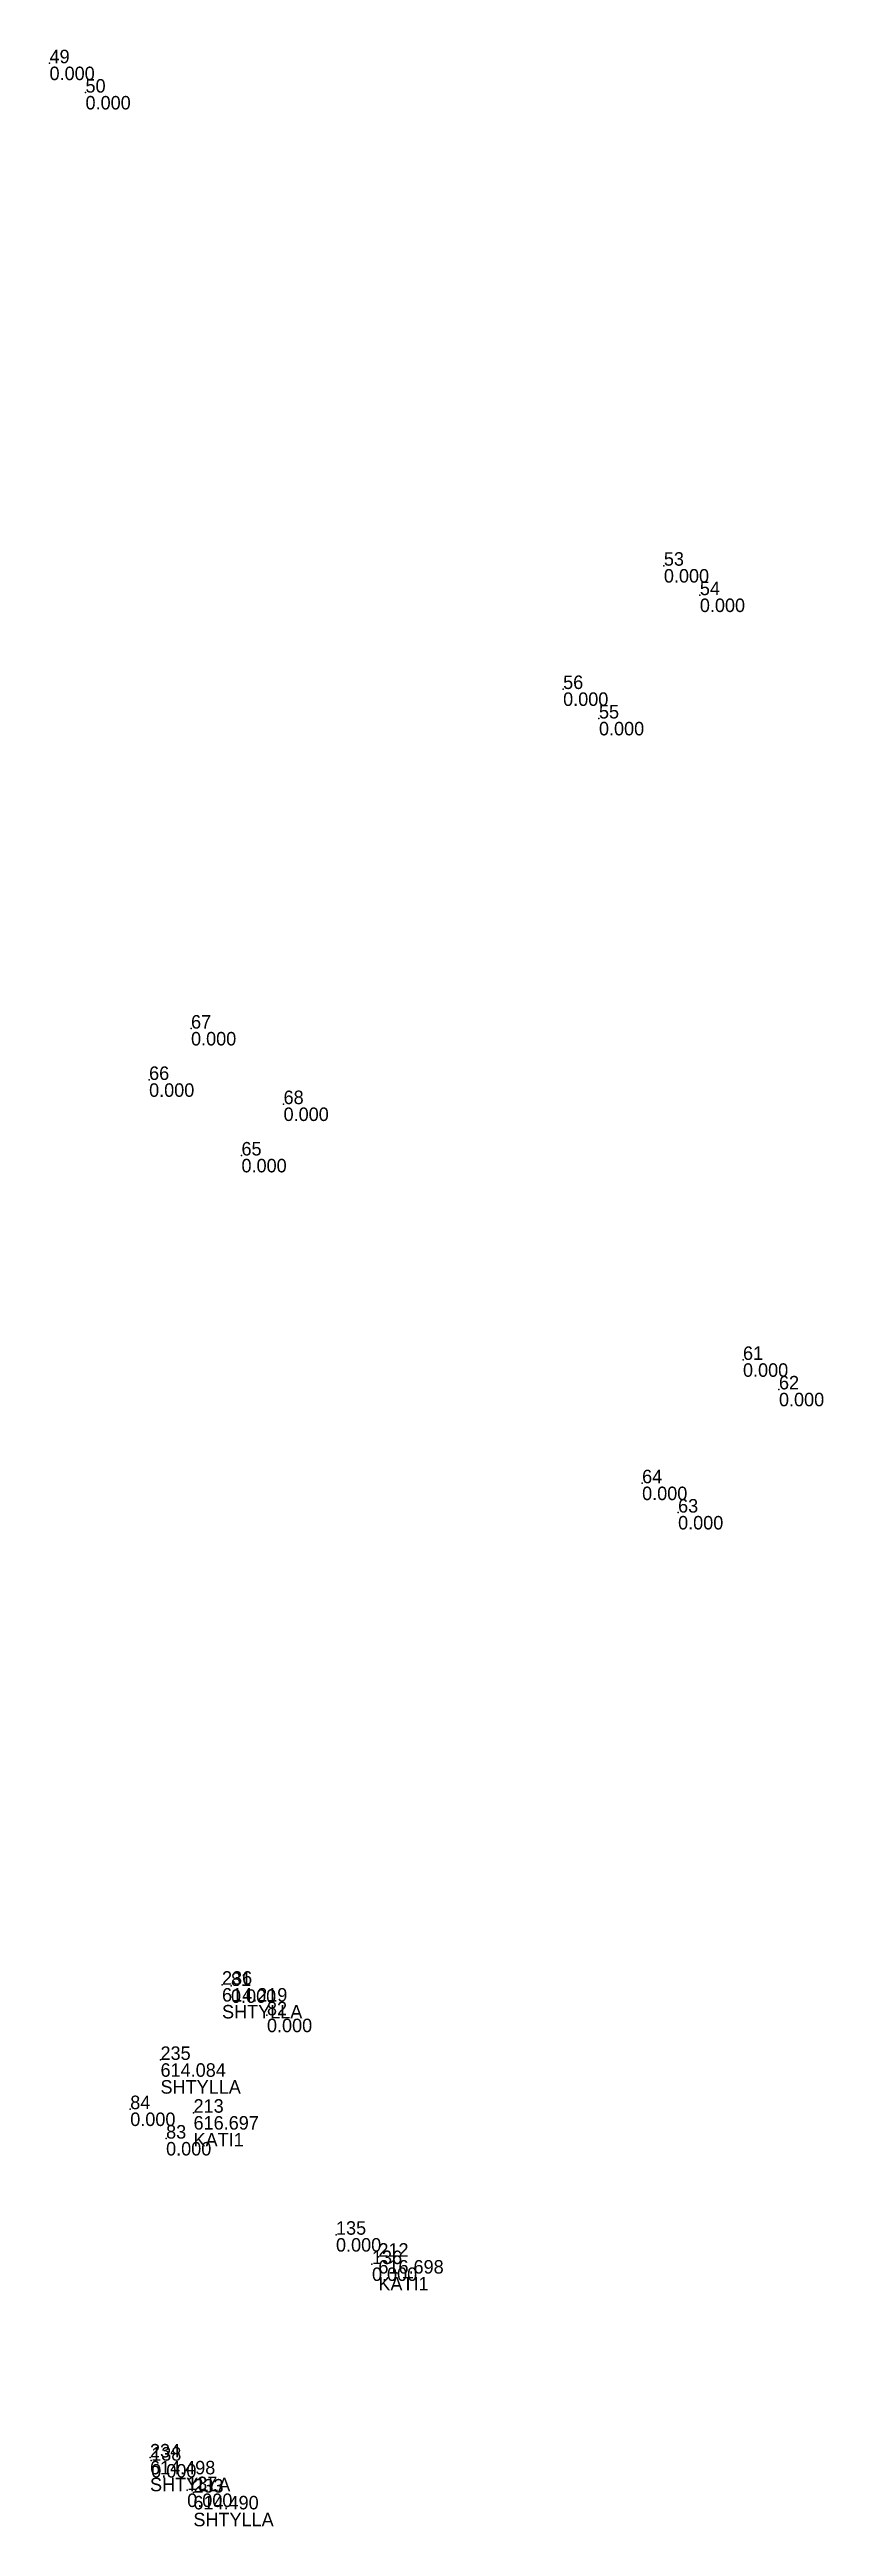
# Model space of a CAD drawing. Header units: metres. Extents: x 7512537 to 7512639, y 4691688 to 4691746.
# Drawn here: x 7512606.63 to 7512612.46, y 4691713.46 to 4691732.12 of the extents above; entities that cross this region are included whole.
import ezdxf

# ---------------------------------------------------------------- set-up
doc = ezdxf.new("R2010")
doc.units = ezdxf.units.M
doc.header["$PDSIZE"] = 1.526071
doc.layers.get('0').update_dxf_attribs({"color": 8})
for name, color, linetype in [('PNTDESC', 1, 'Continuous'), ('PNTELEV', 2, 'Continuous'), ('PNTNO', 3, 'Continuous')]:
    doc.layers.add(name, color=color, linetype=linetype)

msp = doc.modelspace()

# ---------------------------------------------------------------- texts
at = {"layer": 'PNTDESC', "color": 8}
for s, p in [('SHTYLLA', (7512607.928435, 4691717.291146)), ('SHTYLLA', (7512607.465084, 4691716.724663)), ('KATI1', (7512607.713831, 4691716.326843)), ('KATI1', (7512609.106359, 4691715.242213)), ('SHTYLLA', (7512607.38592, 4691713.729711)), ('SHTYLLA', (7512607.712711, 4691713.465794))]:
    msp.add_text(s, height=0.101738, dxfattribs=at).set_placement(p)
at = {"layer": 'PNTELEV'}
for s, p in [('0.000', (7512606.629, 4691731.892827)), ('0.000', (7512606.9, 4691731.671827)), ('0.000', (7512611.257, 4691728.107827)), ('0.000', (7512611.528, 4691727.885827)), ('0.000', (7512610.498, 4691727.178827)), ('0.000', (7512610.768, 4691726.956827)), ('0.000', (7512607.695, 4691724.620827)), ('0.000', (7512607.379, 4691724.233827)), ('0.000', (7512608.392, 4691724.051827)), ('0.000', (7512608.075, 4691723.664827)), ('0.000', (7512611.853, 4691722.124827)), ('0.000', (7512612.124, 4691721.902827)), ('0.000', (7512611.093, 4691721.195827)), ('0.000', (7512611.364, 4691720.974827)), ('614.219', (7512607.928435, 4691717.418319)), ('0.000', (7512607.996, 4691717.408827)), ('0.000', (7512608.267, 4691717.187827)), ('614.084', (7512607.465084, 4691716.851836)), ('0.000', (7512607.237, 4691716.480827)), ('616.697', (7512607.713831, 4691716.454015)), ('0.000', (7512607.507, 4691716.258827)), ('0.000', (7512608.787, 4691715.534827)), ('616.698', (7512609.106359, 4691715.369386)), ('0.000', (7512609.058, 4691715.313827)), ('614.498', (7512607.38592, 4691713.856883)), ('0.000', (7512607.395, 4691713.832827)), ('0.000', (7512607.666, 4691713.610827)), ('614.490', (7512607.712711, 4691713.592966))]:
    msp.add_text(s, height=0.101738, dxfattribs=at).set_placement(p)
at = {"layer": 'PNTNO', "color": 8}
for s, p in [('49', (7512606.629, 4691732.02)), ('50', (7512606.9, 4691731.799)), ('53', (7512611.257, 4691728.235)), ('54', (7512611.528, 4691728.013)), ('56', (7512610.498, 4691727.306)), ('55', (7512610.768, 4691727.084)), ('67', (7512607.695, 4691724.748)), ('66', (7512607.379, 4691724.361)), ('68', (7512608.392, 4691724.179)), ('65', (7512608.075, 4691723.792)), ('61', (7512611.853, 4691722.252)), ('62', (7512612.124, 4691722.03)), ('64', (7512611.093, 4691721.323)), ('63', (7512611.364, 4691721.102)), ('236', (7512607.928435, 4691717.545491)), ('81', (7512607.996, 4691717.536)), ('82', (7512608.267, 4691717.315)), ('235', (7512607.465084, 4691716.979008)), ('84', (7512607.237, 4691716.608)), ('213', (7512607.713831, 4691716.581188)), ('83', (7512607.507, 4691716.386)), ('135', (7512608.787, 4691715.662)), ('136', (7512609.058, 4691715.441)), ('212', (7512609.106359, 4691715.496559)), ('234', (7512607.38592, 4691713.984056)), ('138', (7512607.395, 4691713.96)), ('137', (7512607.666, 4691713.738)), ('233', (7512607.712711, 4691713.720139))]:
    msp.add_text(s, height=0.101738, dxfattribs=at).set_placement(p)

# ---------------------------------------------------------------- linework, layer by layer
for p in [(7512606.629, 4691732.02), (7512606.9, 4691731.799), (7512611.257, 4691728.235), (7512611.528, 4691728.013), (7512610.498, 4691727.306), (7512610.768, 4691727.084), (7512607.695, 4691724.748), (7512607.379, 4691724.361), (7512608.392, 4691724.179), (7512608.075, 4691723.792), (7512611.853, 4691722.252), (7512612.124, 4691722.03), (7512611.093, 4691721.323), (7512611.364, 4691721.102), (7512607.928435, 4691717.545491, 614.219052), (7512607.996, 4691717.536), (7512608.267, 4691717.315), (7512607.465084, 4691716.979008, 614.084448), (7512607.237, 4691716.608), (7512607.713831, 4691716.581188, 616.697279), (7512607.507, 4691716.386), (7512608.787, 4691715.662), (7512609.106359, 4691715.496559, 616.697548), (7512609.058, 4691715.441), (7512607.38592, 4691713.984056, 614.497703), (7512607.395, 4691713.96), (7512607.666, 4691713.738), (7512607.712711, 4691713.720139, 614.490216)]:
    msp.add_point(p)

msp.set_redraw_order([(e.dxf.handle, doc.entitydb.next_handle()) for e in msp.query("TEXT MTEXT ATTDEF DIMENSION ARC_DIMENSION")])  # texts and dimensions are drawn at this point

doc.saveas('drawing.dxf')
